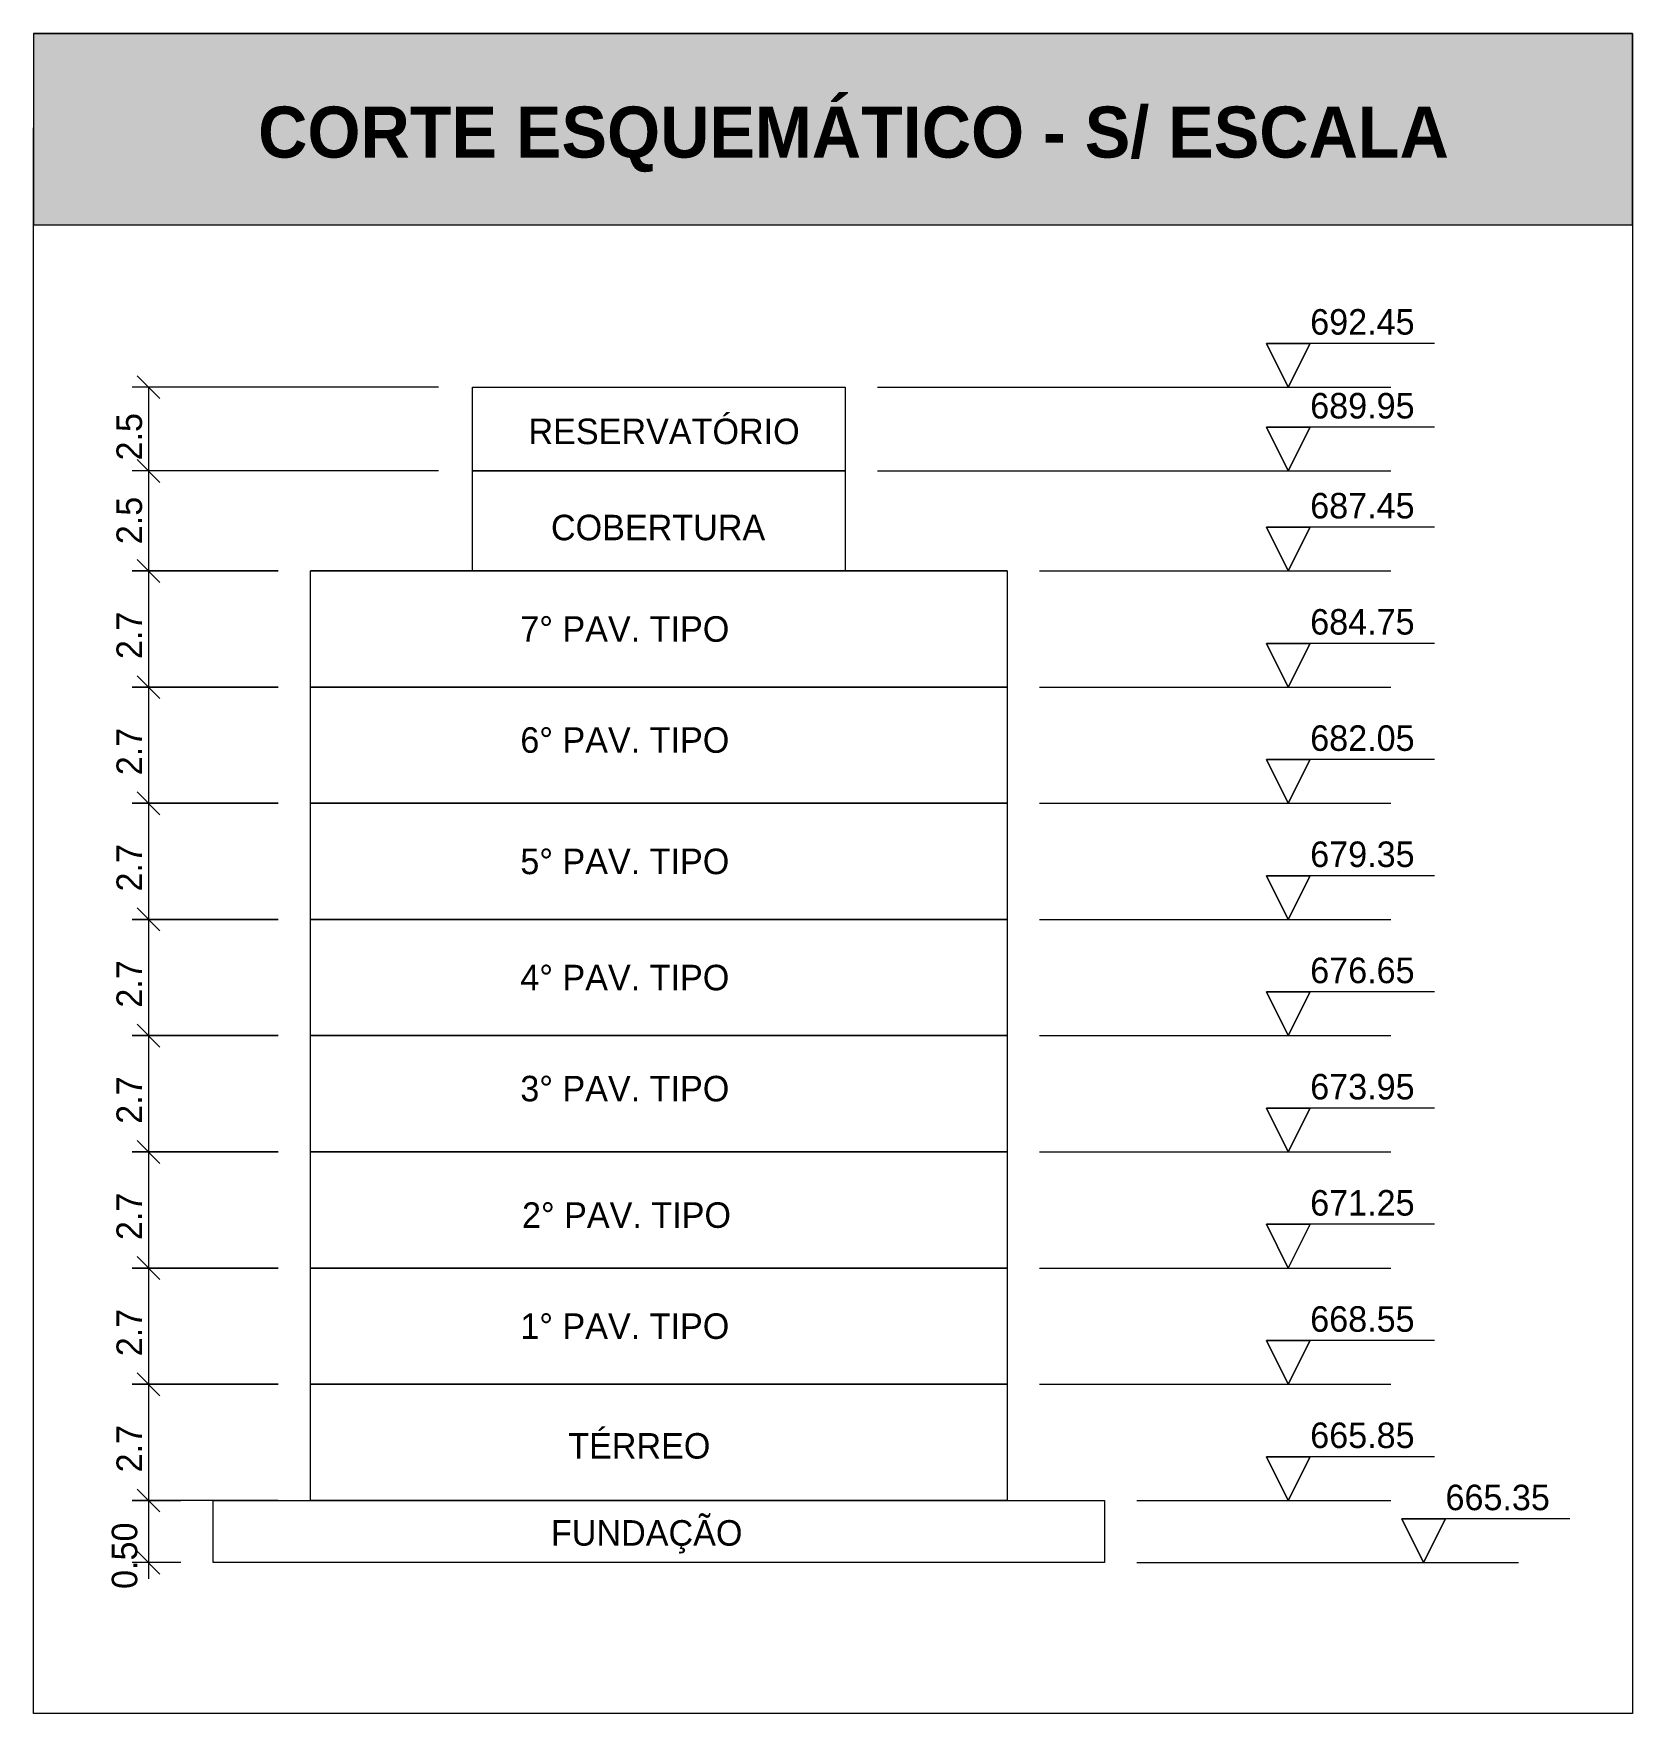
# Model space of a CAD drawing. Header units: centimetres. Extents: x 1490 to 17671, y -2277 to 8860.
# Drawn here: x 1490 to 2743, y 7544 to 8860 of the extents above; entities that cross this region are included whole.
import ezdxf

# ---------------------------------------------------------------- set-up
doc = ezdxf.new("R2010")
doc.units = ezdxf.units.CM
doc.layers.add('A-DETL-GENF-1', color=9, linetype='Continuous', lineweight=9, true_color=0xc0c0c0)
for name, color, linetype, lineweight in [('A-DETL-THIN', 7, 'Continuous', 9), ('G-ANNO-TEXT', 7, 'Continuous', 9), ('G-ANNO-TEXT-1', 7, 'Continuous', 18)]:
    doc.layers.add(name, color=color, linetype=linetype, lineweight=lineweight)
doc.styles.add('Bahnschrift', font='', dxfattribs={"height": 20})
doc.styles.add('Bahnschrift_B', font='', dxfattribs={"height": 40})
doc.styles.get('Bahnschrift').set_extended_font_data('Bahnschrift')
doc.styles.get('Bahnschrift_B').set_extended_font_data('Bahnschrift', bold=True)

msp = doc.modelspace()

# ---------------------------------------------------------------- texts
at = {"layer": 'G-ANNO-TEXT', "char_height": 20, "attachment_point": 1, "style": 'Bahnschrift'}
for s, insert, width in [('692.45', (2490.8, 8644.1), 98.608), ('689.95', (2490.8, 8578.4), 98.608), ('RESERVATÓRIO', (1878.2, 8558.3), 243.713), ('687.45', (2490.8, 8500.1), 100.211), ('COBERTURA', (1895.8, 8483), 194.008), ('7° PAV. TIPO', (1871.8, 8403.5), 192.405), ('684.75', (2490.8, 8409.1), 100.211), ('682.05', (2490.8, 8318), 100.211), ('6° PAV. TIPO', (1871.8, 8316.5), 192.405), ('679.35', (2490.8, 8227), 97.806), ('5° PAV. TIPO', (1871.8, 8221.4), 193.207), ('676.65', (2490.8, 8136), 97.004), ('4° PAV. TIPO', (1871.8, 8130.4), 194.008), ('3° PAV. TIPO', (1871.8, 8043.4), 193.207), ('673.95', (2490.8, 8044.9), 97.806), ('671.25', (2490.8, 7953.9), 90.591), ('2° PAV. TIPO', (1873.1, 7944.3), 192.405), ('1° PAV. TIPO', (1871.8, 7857.3), 185.992), ('668.55', (2490.8, 7862.9), 99.409), ('TÉRREO', (1909.3, 7763.5), 125.865), ('665.85', (2490.8, 7771.8), 99.409), ('665.35', (2596.8, 7723.1), 98.608), ('FUNDAÇÃO', (1895.8, 7695.3), 177.173)]:
    msp.add_mtext(s, dxfattribs=dict(at, insert=insert, width=width))
at = {"layer": 'G-ANNO-TEXT', "char_height": 20, "attachment_point": 1, "rotation": 90, "style": 'Bahnschrift'}
for s, insert, width in [('2.5', (1555.3, 8525.5), 44.093), ('2.5', (1555.3, 8459.9), 44.093), ('2.7', (1555.3, 8369.9), 43.291), ('2.7', (1555.3, 8278.9), 43.291), ('2.7', (1555.3, 8187.8), 43.291), ('2.7', (1555.3, 8096.8), 43.291), ('2.7', (1555.3, 8005.8), 43.291), ('2.7', (1555.3, 7914.7), 43.291), ('2.7', (1555.3, 7823.7), 43.291), ('2.7', (1555.3, 7732.7), 43.291), ('0.50', (1551.6, 7641.4), 64.937)]:
    msp.add_mtext(s, dxfattribs=dict(at, insert=insert, width=width))
at = {"layer": 'G-ANNO-TEXT-1', "insert": (1666.3, 8802.8), "char_height": 40, "width": 1079.071, "attachment_point": 1, "style": 'Bahnschrift_B'}
msp.add_mtext('CORTE ESQUEMÁTICO - S/ ESCALA', dxfattribs=at)

# ---------------------------------------------------------------- hatches: boundary and pattern name
at = {"layer": 'A-DETL-GENF-1'}
msp.add_hatch(color=256, dxfattribs=at).paths.add_polyline_path([(2743.3, 8710), (2743.3, 8860), (1490.3, 8860), (1490.3, 8710)])

# ---------------------------------------------------------------- linework, layer by layer
at = {"layer": 'A-DETL-THIN'}
for p, q in [((2743.3, 8860), (1490.3, 8860)), ((1490.3, 8860), (1490.3, 8710)), ((1490.3, 8860), (2743.3, 8860)), ((2743.3, 8710), (2743.3, 8860)), ((2743.3, 8860), (2743.3, 7543.9)), ((1490.3, 7543.9), (1490.3, 8786.2)), ((1490.3, 8710), (2743.3, 8710)), ((1490.3, 8710), (2743.3, 8710)), ((2588.2, 8617.2), (2456.5, 8617.2)), ((2456.5, 8617.2), (2473.6, 8583)), ((2473.6, 8583), (2456.5, 8617.2)), ((2456.5, 8617.2), (2490.8, 8617.2)), ((2473.6, 8583), (2490.8, 8617.2)), ((2490.8, 8617.2), (2473.6, 8583)), ((1807.6, 8583), (1567.6, 8583)), ((1571.4, 8591.9), (1589.3, 8574)), ((1580.3, 8583), (1580.3, 8491.9)), ((1834.3, 8583), (2126.3, 8583)), ((1834.3, 8517.3), (1834.3, 8583)), ((2126.3, 8583), (2126.3, 8517.3)), ((2151.7, 8583), (2553.9, 8583)), ((2588.2, 8551.6), (2456.5, 8551.6)), ((2456.5, 8551.6), (2473.6, 8517.3)), ((2473.6, 8517.3), (2456.5, 8551.6)), ((2456.5, 8551.6), (2490.8, 8551.6)), ((2473.6, 8517.3), (2490.8, 8551.6)), ((2490.8, 8551.6), (2473.6, 8517.3)), ((1807.6, 8517.3), (1567.6, 8517.3)), ((1571.4, 8526.3), (1589.3, 8508.3)), ((1580.3, 8517.3), (1580.3, 8426.3)), ((2126.3, 8517.3), (1834.3, 8517.3)), ((1834.3, 8517.3), (2126.3, 8517.3)), ((1834.3, 8439), (1834.3, 8517.3)), ((2126.3, 8517.3), (2126.3, 8439)), ((2151.7, 8517.3), (2553.9, 8517.3)), ((2588.2, 8473.3), (2456.5, 8473.3)), ((2456.5, 8473.3), (2473.6, 8439)), ((2473.6, 8439), (2456.5, 8473.3)), ((2456.5, 8473.3), (2490.8, 8473.3)), ((2588.2, 8473.3), (2456.5, 8473.3)), ((2456.5, 8473.3), (2473.6, 8439)), ((2473.6, 8439), (2456.5, 8473.3)), ((2456.5, 8473.3), (2490.8, 8473.3)), ((2473.6, 8439), (2490.8, 8473.3)), ((2490.8, 8473.3), (2473.6, 8439)), ((2473.6, 8439), (2490.8, 8473.3)), ((2490.8, 8473.3), (2473.6, 8439)), ((1580.3, 8451.7), (1580.3, 8335.3)), ((1567.6, 8439), (1681.9, 8439)), ((1681.9, 8439), (1567.6, 8439)), ((1589.3, 8430), (1571.4, 8448)), ((1571.4, 8448), (1589.3, 8430)), ((1707.3, 8439), (2253.3, 8439)), ((1707.3, 8348), (1707.3, 8439)), ((2253.3, 8439), (1707.3, 8439)), ((2253.3, 8439), (2253.3, 8348)), ((2278.7, 8439), (2553.9, 8439)), ((2588.2, 8382.2), (2456.5, 8382.2)), ((2456.5, 8382.2), (2473.6, 8348)), ((2473.6, 8348), (2456.5, 8382.2)), ((2456.5, 8382.2), (2490.8, 8382.2)), ((2473.6, 8348), (2490.8, 8382.2)), ((2490.8, 8382.2), (2473.6, 8348)), ((1580.3, 8360.7), (1580.3, 8244.2)), ((1567.6, 8348), (1681.9, 8348)), ((1681.9, 8348), (1567.6, 8348)), ((1589.3, 8339), (1571.4, 8356.9)), ((1571.4, 8356.9), (1589.3, 8339)), ((1707.3, 8348), (2253.3, 8348)), ((1707.3, 8256.9), (1707.3, 8348)), ((2253.3, 8348), (1707.3, 8348)), ((2253.3, 8348), (2253.3, 8256.9)), ((2278.7, 8348), (2553.9, 8348)), ((2588.2, 8291.2), (2456.5, 8291.2)), ((2456.5, 8291.2), (2473.6, 8256.9)), ((2473.6, 8256.9), (2456.5, 8291.2)), ((2456.5, 8291.2), (2490.8, 8291.2)), ((2473.6, 8256.9), (2490.8, 8291.2)), ((2490.8, 8291.2), (2473.6, 8256.9)), ((1589.3, 8247.9), (1571.4, 8265.9)), ((1571.4, 8265.9), (1589.3, 8247.9)), ((1580.3, 8269.6), (1580.3, 8153.2)), ((1567.6, 8256.9), (1681.9, 8256.9)), ((1681.9, 8256.9), (1567.6, 8256.9)), ((1707.3, 8256.9), (2253.3, 8256.9)), ((1707.3, 8165.9), (1707.3, 8256.9)), ((2253.3, 8256.9), (1707.3, 8256.9)), ((2253.3, 8256.9), (2253.3, 8165.9)), ((2278.7, 8256.9), (2553.9, 8256.9)), ((2588.2, 8200.2), (2456.5, 8200.2)), ((2456.5, 8200.2), (2473.6, 8165.9)), ((2473.6, 8165.9), (2456.5, 8200.2)), ((2456.5, 8200.2), (2490.8, 8200.2)), ((2473.6, 8165.9), (2490.8, 8200.2)), ((2490.8, 8200.2), (2473.6, 8165.9)), ((1589.3, 8156.9), (1571.4, 8174.9)), ((1571.4, 8174.9), (1589.3, 8156.9)), ((1580.3, 8178.6), (1580.3, 8062.2)), ((1567.6, 8165.9), (1681.9, 8165.9)), ((1681.9, 8165.9), (1567.6, 8165.9)), ((1707.3, 8165.9), (2253.3, 8165.9)), ((1707.3, 8074.9), (1707.3, 8165.9)), ((2253.3, 8165.9), (1707.3, 8165.9)), ((2253.3, 8165.9), (2253.3, 8074.9)), ((2278.7, 8165.9), (2553.9, 8165.9)), ((2588.2, 8109.1), (2456.5, 8109.1)), ((2456.5, 8109.1), (2473.6, 8074.9)), ((2473.6, 8074.9), (2456.5, 8109.1)), ((2456.5, 8109.1), (2490.8, 8109.1)), ((2473.6, 8074.9), (2490.8, 8109.1)), ((2490.8, 8109.1), (2473.6, 8074.9)), ((1589.3, 8065.9), (1571.4, 8083.8)), ((1571.4, 8083.8), (1589.3, 8065.9)), ((1580.3, 8087.6), (1580.3, 7971.1)), ((1567.6, 8074.9), (1681.9, 8074.9)), ((1681.9, 8074.9), (1567.6, 8074.9)), ((1707.3, 8074.9), (2253.3, 8074.9)), ((1707.3, 7983.8), (1707.3, 8074.9)), ((2253.3, 8074.9), (1707.3, 8074.9)), ((2253.3, 8074.9), (2253.3, 7983.8)), ((2278.7, 8074.9), (2553.9, 8074.9)), ((2588.2, 8018.1), (2456.5, 8018.1)), ((2456.5, 8018.1), (2473.6, 7983.8)), ((2473.6, 7983.8), (2456.5, 8018.1)), ((2456.5, 8018.1), (2490.8, 8018.1)), ((2473.6, 7983.8), (2490.8, 8018.1)), ((2490.8, 8018.1), (2473.6, 7983.8)), ((1589.3, 7974.8), (1571.4, 7992.8)), ((1571.4, 7992.8), (1589.3, 7974.8)), ((1580.3, 7996.5), (1580.3, 7880.1)), ((1567.6, 7983.8), (1681.9, 7983.8)), ((1681.9, 7983.8), (1567.6, 7983.8)), ((1707.3, 7983.8), (2253.3, 7983.8)), ((1707.3, 7892.8), (1707.3, 7983.8)), ((2253.3, 7983.8), (1707.3, 7983.8)), ((2253.3, 7983.8), (2253.3, 7892.8)), ((2278.7, 7983.8), (2553.9, 7983.8)), ((2588.2, 7927.1), (2456.5, 7927.1)), ((2456.5, 7927.1), (2473.6, 7892.8)), ((2473.6, 7892.8), (2456.5, 7927.1)), ((2456.5, 7927.1), (2490.8, 7927.1)), ((2473.6, 7892.8), (2490.8, 7927.1)), ((2490.8, 7927.1), (2473.6, 7892.8)), ((1589.3, 7883.8), (1571.4, 7901.8)), ((1571.4, 7901.8), (1589.3, 7883.8)), ((1580.3, 7905.5), (1580.3, 7789.1)), ((1567.6, 7892.8), (1681.9, 7892.8)), ((1681.9, 7892.8), (1567.6, 7892.8)), ((1707.3, 7892.8), (2253.3, 7892.8)), ((1707.3, 7801.8), (1707.3, 7892.8)), ((2253.3, 7892.8), (1707.3, 7892.8)), ((2253.3, 7892.8), (2253.3, 7801.8)), ((2278.7, 7892.8), (2553.9, 7892.8)), ((2588.2, 7836), (2456.5, 7836)), ((2456.5, 7836), (2473.6, 7801.8)), ((2473.6, 7801.8), (2456.5, 7836)), ((2456.5, 7836), (2490.8, 7836)), ((2473.6, 7801.8), (2490.8, 7836)), ((2490.8, 7836), (2473.6, 7801.8)), ((1589.3, 7792.8), (1571.4, 7810.7)), ((1571.4, 7810.7), (1589.3, 7792.8)), ((1580.3, 7814.5), (1580.3, 7698)), ((1567.6, 7801.8), (1681.9, 7801.8)), ((1681.9, 7801.8), (1567.6, 7801.8)), ((2253.3, 7801.8), (1707.3, 7801.8)), ((1707.3, 7801.8), (2253.3, 7801.8)), ((1707.3, 7710.7), (1707.3, 7801.8)), ((2253.3, 7801.8), (2253.3, 7710.7)), ((2278.7, 7801.8), (2553.9, 7801.8)), ((2588.2, 7745), (2456.5, 7745)), ((2456.5, 7745), (2473.6, 7710.7)), ((2473.6, 7710.7), (2456.5, 7745)), ((2456.5, 7745), (2490.8, 7745)), ((2473.6, 7710.7), (2490.8, 7745)), ((2490.8, 7745), (2473.6, 7710.7)), ((1589.3, 7701.7), (1571.4, 7719.7)), ((1571.4, 7719.7), (1589.3, 7701.7)), ((1580.3, 7723.4), (1580.3, 7649.3)), ((1681.9, 7710.7), (1567.6, 7710.7)), ((1567.6, 7710.7), (1605.7, 7710.7)), ((1631.1, 7710.7), (2329.5, 7710.7)), ((1631.1, 7662), (1631.1, 7710.7)), ((2253.3, 7710.7), (1707.3, 7710.7)), ((2329.5, 7710.7), (2329.5, 7662)), ((2354.9, 7710.7), (2553.9, 7710.7)), ((2694.2, 7696.3), (2562.5, 7696.3)), ((2562.5, 7696.3), (2579.6, 7662)), ((2579.6, 7662), (2562.5, 7696.3)), ((2562.5, 7696.3), (2596.8, 7696.3)), ((2579.6, 7662), (2596.8, 7696.3)), ((2596.8, 7696.3), (2579.6, 7662)), ((1605.7, 7662), (1567.6, 7662)), ((1571.4, 7670.9), (1589.3, 7653)), ((2329.5, 7662), (1631.1, 7662)), ((2354.9, 7662), (2654, 7662)), ((2743.3, 7543.9), (1490.3, 7543.9))]:
    msp.add_line(p, q, dxfattribs=at)

msp.set_redraw_order([(e.dxf.handle, doc.entitydb.next_handle()) for e in msp.query("TEXT MTEXT ATTDEF DIMENSION ARC_DIMENSION")])  # texts and dimensions are drawn at this point

doc.saveas('drawing.dxf')
